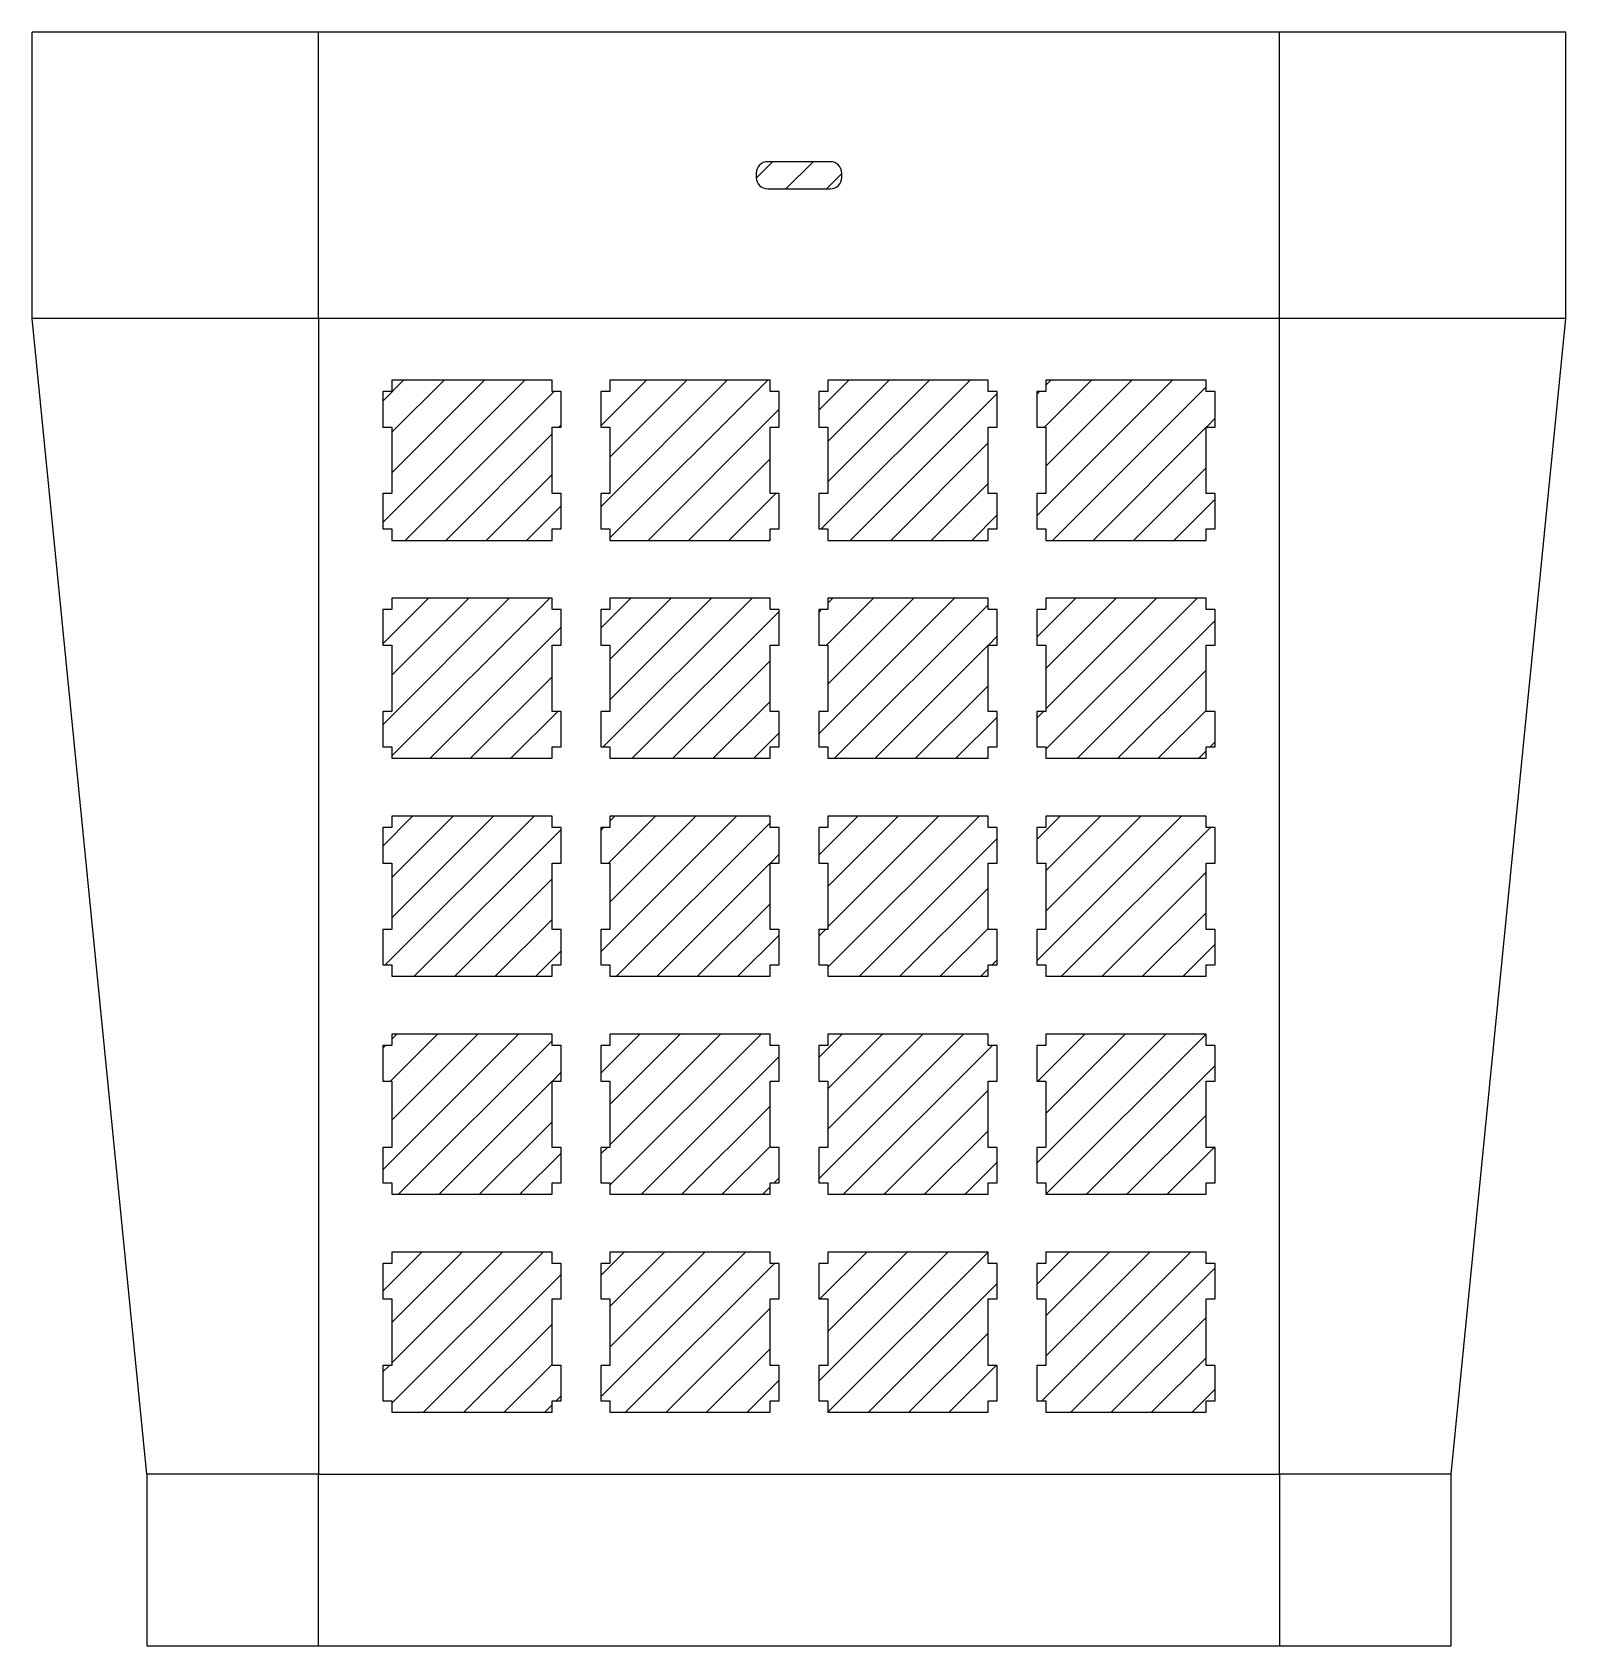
# Model space of a CAD drawing. Header units: millimetres. Extents: x 20 to 375, y 26 to 186.
# Drawn here: x 241.1 to 375.1, y 28 to 169 of the extents above; entities that cross this region are included whole.
import ezdxf

# ---------------------------------------------------------------- set-up
doc = ezdxf.new("R2010")
doc.units = ezdxf.units.MM
doc.header["$MEASUREMENT"] = 0

msp = doc.modelspace()

# ---------------------------------------------------------------- hatches: boundary and pattern name
at = {"transparency": 33554457}
h = msp.add_hatch(dxfattribs=at)
h.set_pattern_fill('ANSI31', color=256, scale=20)
h.set_pattern_definition([(45, (220.5926, 15.9087), (-1.767767, 1.767767), [])])
h.paths.add_polyline_path([(305.34279, 157.65827, 0.414213562), (304.34279, 156.65827), (304.34279, 156.28327, 0.414213562), (305.34279, 155.28327), (310.80799, 155.28327, 0.414213562), (311.80799, 156.28327), (311.80799, 156.65827, 0.414213562), (310.80799, 157.65827)])
h = msp.add_hatch(dxfattribs=at)
h.set_pattern_fill('ANSI31', color=256, scale=20)
h.set_pattern_definition([(45, (193.6647, 2.142), (-1.767767, 1.767767), [])])
h.paths.add_polyline_path([(271.69999, 49.3701), (272.50063, 49.3701), (272.50063, 48.37101), (286.50018, 48.37101), (286.50018, 49.3701), (287.30078, 49.3701), (287.30078, 52.47066), (286.50018, 52.47066), (286.50018, 58.27217), (287.30078, 58.27217), (287.30078, 61.37007), (286.50018, 61.37007), (286.50018, 62.37047), (272.50063, 62.37047), (272.50063, 61.37007), (271.69999, 61.37007), (271.69999, 58.27217), (272.50063, 58.27217), (272.50063, 52.47066), (271.69999, 52.47066)])
h.paths.add_polyline_path([(272.50063, 67.42097), (286.50018, 67.42097), (286.50018, 68.42007), (287.30078, 68.42007), (287.30078, 71.52067), (286.50018, 71.52067), (286.50018, 77.32217), (287.30078, 77.32217), (287.30078, 80.42007), (286.50018, 80.42007), (286.50018, 81.42037), (272.50063, 81.42037), (272.50063, 80.42007), (271.69999, 80.42007), (271.69999, 77.32217), (272.50063, 77.32217), (272.50063, 71.52067), (271.69999, 71.52067), (271.69999, 68.42007), (272.50063, 68.42007)])
h.paths.add_polyline_path([(272.50063, 86.47117), (286.50018, 86.47117), (286.50018, 87.47017), (287.30078, 87.47017), (287.30078, 90.57077), (286.50018, 90.57077), (286.50018, 96.37077), (287.30078, 96.37077), (287.30078, 99.46997), (286.50018, 99.46997), (286.50018, 100.47047), (272.50063, 100.47047), (272.50063, 99.46997), (271.69999, 99.46997), (271.69999, 96.37077), (272.50063, 96.37077), (272.50063, 90.57077), (271.69999, 90.57077), (271.69999, 87.47017), (272.50063, 87.47017)])
h.paths.add_polyline_path([(272.50063, 105.52117), (286.50018, 105.52117), (286.50018, 106.52157), (287.30078, 106.52157), (287.30078, 109.62217), (286.50018, 109.62217), (286.50018, 115.42217), (287.30078, 115.42217), (287.30078, 118.52137), (286.50018, 118.52137), (286.50018, 119.52187), (272.50063, 119.52187), (272.50063, 118.52137), (271.69999, 118.52137), (271.69999, 115.42217), (272.50063, 115.42217), (272.50063, 109.62217), (271.69999, 109.62217), (271.69999, 106.52157), (272.50063, 106.52157)])
h.paths.add_polyline_path([(272.50063, 124.57117), (286.50018, 124.57117), (286.50018, 125.57017), (287.30078, 125.57017), (287.30078, 128.67077), (286.50018, 128.67077), (286.50018, 134.47077), (287.30078, 134.47077), (287.30078, 137.56997), (286.50018, 137.56997), (286.50018, 138.57047), (272.50063, 138.57047), (272.50063, 137.56997), (271.69999, 137.56997), (271.69999, 134.47077), (272.50063, 134.47077), (272.50063, 128.67077), (271.69999, 128.67077), (271.69999, 125.57017), (272.50063, 125.57017)])
h.paths.add_polyline_path([(290.74998, 128.67077), (290.74998, 125.57017), (291.55068, 125.57017), (291.55068, 124.57117), (305.54998, 124.57117), (305.54998, 125.57017), (306.35078, 125.57017), (306.35078, 128.67077), (305.54998, 128.67077), (305.54998, 134.47077), (306.35078, 134.47077), (306.35078, 137.56997), (305.54998, 137.56997), (305.54998, 138.57047), (291.55068, 138.57047), (291.55068, 137.56997), (290.74998, 137.56997), (290.74998, 134.47077), (291.55068, 134.47077), (291.55068, 128.67077)])
h.paths.add_polyline_path([(305.54998, 119.52187), (291.55068, 119.52187), (291.55068, 118.52137), (290.74998, 118.52137), (290.74998, 115.42217), (291.55068, 115.42217), (291.55068, 109.62217), (290.74998, 109.62217), (290.74998, 106.52157), (291.55068, 106.52157), (291.55068, 105.52117), (305.54998, 105.52117), (305.54998, 106.52157), (306.35078, 106.52157), (306.35078, 109.62217), (305.54998, 109.62217), (305.54998, 115.42217), (306.35078, 115.42217), (306.35078, 118.52137), (305.54998, 118.52137)])
h.paths.add_polyline_path([(305.54998, 100.47047), (291.55068, 100.47047), (291.55068, 99.46997), (290.74998, 99.46997), (290.74998, 96.37077), (291.55068, 96.37077), (291.55068, 90.57077), (290.74998, 90.57077), (290.74998, 87.47017), (291.55068, 87.47017), (291.55068, 86.47117), (305.54998, 86.47117), (305.54998, 87.47017), (306.35078, 87.47017), (306.35078, 90.57077), (305.54998, 90.57077), (305.54998, 96.37077), (306.35078, 96.37077), (306.35078, 99.46997), (305.54998, 99.46997)])
h.paths.add_polyline_path([(305.54998, 81.42037), (291.55068, 81.42037), (291.55068, 80.42007), (290.74998, 80.42007), (290.74998, 77.32217), (291.55068, 77.32217), (291.55068, 71.52067), (290.74998, 71.52067), (290.74998, 68.42007), (291.55068, 68.42007), (291.55068, 67.42097), (305.54998, 67.42097), (305.54998, 68.42007), (306.35078, 68.42007), (306.35078, 71.52067), (305.54998, 71.52067), (305.54998, 77.32217), (306.35078, 77.32217), (306.35078, 80.42007), (305.54998, 80.42007)])
h.paths.add_polyline_path([(305.54998, 62.37047), (291.55068, 62.37047), (291.55068, 61.37007), (290.74998, 61.37007), (290.74998, 58.27217), (291.55068, 58.27217), (291.55068, 52.47066), (290.74998, 52.47066), (290.74998, 49.3701), (291.55068, 49.3701), (291.55068, 48.37101), (305.54998, 48.37101), (305.54998, 49.3701), (306.35078, 49.3701), (306.35078, 52.47066), (305.54998, 52.47066), (305.54998, 58.27217), (306.35078, 58.27217), (306.35078, 61.37007), (305.54998, 61.37007)])
h.paths.add_polyline_path([(309.79988, 61.37007), (309.79988, 58.27217), (310.60068, 58.27217), (310.60068, 52.47066), (309.79988, 52.47066), (309.79988, 49.3701), (310.60068, 49.3701), (310.60068, 48.37101), (324.59998, 48.37101), (324.59998, 49.3701), (325.40078, 49.3701), (325.40078, 52.47066), (324.59998, 52.47066), (324.59998, 58.27217), (325.40078, 58.27217), (325.40078, 61.37007), (324.59998, 61.37007), (324.59998, 62.37047), (310.60068, 62.37047), (310.60068, 61.37007)])
h.paths.add_polyline_path([(310.60068, 67.42097), (324.59998, 67.42097), (324.59998, 68.42007), (325.40078, 68.42007), (325.40078, 71.52067), (324.59998, 71.52067), (324.59998, 77.32217), (325.40078, 77.32217), (325.40078, 80.42007), (324.59998, 80.42007), (324.59998, 81.42037), (310.60068, 81.42037), (310.60068, 80.42007), (309.79988, 80.42007), (309.79988, 77.32217), (310.60068, 77.32217), (310.60068, 71.52067), (309.79988, 71.52067), (309.79988, 68.42007), (310.60068, 68.42007)])
h.paths.add_polyline_path([(310.60068, 86.47117), (324.59998, 86.47117), (324.59998, 87.47017), (325.40078, 87.47017), (325.40078, 90.57077), (324.59998, 90.57077), (324.59998, 96.37077), (325.40078, 96.37077), (325.40078, 99.46997), (324.59998, 99.46997), (324.59998, 100.47047), (310.60068, 100.47047), (310.60068, 99.46997), (309.79988, 99.46997), (309.79988, 96.37077), (310.60068, 96.37077), (310.60068, 90.57077), (309.79988, 90.57077), (309.79988, 87.47017), (310.60068, 87.47017)])
h.paths.add_polyline_path([(310.60068, 105.52117), (324.59998, 105.52117), (324.59998, 106.52157), (325.40078, 106.52157), (325.40078, 109.62217), (324.59998, 109.62217), (324.59998, 115.42217), (325.40078, 115.42217), (325.40078, 118.52137), (324.59998, 118.52137), (324.59998, 119.52187), (310.60068, 119.52187), (310.60068, 118.52137), (309.79988, 118.52137), (309.79988, 115.42217), (310.60068, 115.42217), (310.60068, 109.62217), (309.79988, 109.62217), (309.79988, 106.52157), (310.60068, 106.52157)])
h.paths.add_polyline_path([(310.60068, 124.57117), (324.59998, 124.57117), (324.59998, 125.57017), (325.40078, 125.57017), (325.40078, 128.67077), (324.59998, 128.67077), (324.59998, 134.47077), (325.40078, 134.47077), (325.40078, 137.56997), (324.59998, 137.56997), (324.59998, 138.57047), (310.60068, 138.57047), (310.60068, 137.56997), (309.79988, 137.56997), (309.79988, 134.47077), (310.60068, 134.47077), (310.60068, 128.67077), (309.79988, 128.67077), (309.79988, 125.57017), (310.60068, 125.57017)])
h.paths.add_polyline_path([(328.84988, 128.67077), (328.84988, 125.57017), (329.65068, 125.57017), (329.65068, 124.57117), (343.64998, 124.57117), (343.64998, 125.57017), (344.45078, 125.57017), (344.45078, 128.67077), (343.64998, 128.67077), (343.64998, 134.47077), (344.45078, 134.47077), (344.45078, 137.56997), (343.64998, 137.56997), (343.64998, 138.57047), (329.65068, 138.57047), (329.65068, 137.56997), (328.84988, 137.56997), (328.84988, 134.47077), (329.65068, 134.47077), (329.65068, 128.67077)])
h.paths.add_polyline_path([(343.64998, 119.52187), (329.65068, 119.52187), (329.65068, 118.52137), (328.84988, 118.52137), (328.84988, 115.42217), (329.65068, 115.42217), (329.65068, 109.62217), (328.84988, 109.62217), (328.84988, 106.52157), (329.65068, 106.52157), (329.65068, 105.52117), (343.64998, 105.52117), (343.64998, 106.52157), (344.45078, 106.52157), (344.45078, 109.62217), (343.64998, 109.62217), (343.64998, 115.42217), (344.45078, 115.42217), (344.45078, 118.52137), (343.64998, 118.52137)])
h.paths.add_polyline_path([(343.64998, 100.47047), (329.65068, 100.47047), (329.65068, 99.46997), (328.84988, 99.46997), (328.84988, 96.37077), (329.65068, 96.37077), (329.65068, 90.57077), (328.84988, 90.57077), (328.84988, 87.47017), (329.65068, 87.47017), (329.65068, 86.47117), (343.64998, 86.47117), (343.64998, 87.47017), (344.45078, 87.47017), (344.45078, 90.57077), (343.64998, 90.57077), (343.64998, 96.37077), (344.45078, 96.37077), (344.45078, 99.46997), (343.64998, 99.46997)])
h.paths.add_polyline_path([(343.64998, 81.42037), (329.65068, 81.42037), (329.65068, 80.42007), (328.84988, 80.42007), (328.84988, 77.32217), (329.65068, 77.32217), (329.65068, 71.52067), (328.84988, 71.52067), (328.84988, 68.42007), (329.65068, 68.42007), (329.65068, 67.42097), (343.64998, 67.42097), (343.64998, 68.42007), (344.45078, 68.42007), (344.45078, 71.52067), (343.64998, 71.52067), (343.64998, 77.32217), (344.45078, 77.32217), (344.45078, 80.42007), (343.64998, 80.42007)])
h.paths.add_polyline_path([(343.64998, 62.37047), (329.65068, 62.37047), (329.65068, 61.37007), (328.84988, 61.37007), (328.84988, 58.27217), (329.65068, 58.27217), (329.65068, 52.47066), (328.84988, 52.47066), (328.84988, 49.3701), (329.65068, 49.3701), (329.65068, 48.37101), (343.64998, 48.37101), (343.64998, 49.3701), (344.45078, 49.3701), (344.45078, 52.47066), (343.64998, 52.47066), (343.64998, 58.27217), (344.45078, 58.27217), (344.45078, 61.37007), (343.64998, 61.37007)])

# ---------------------------------------------------------------- linework, layer by layer
for p, q in [((241.07539, 143.97077), (241.07539, 168.97077)), ((266.07539, 168.97077), (241.07539, 168.97077)), ((266.07539, 143.97077), (266.07539, 168.97077)), ((350.07539, 168.97077), (266.07539, 168.97077)), ((350.07539, 143.97077), (350.07539, 168.97077)), ((375.07539, 168.97077), (350.07539, 168.97077)), ((375.07539, 143.97077), (375.07539, 168.97077)), ((266.07539, 143.97077), (241.07539, 143.97077)), ((251.07539, 42.97077), (241.07539, 143.97077)), ((375.07539, 143.97077), (350.07539, 143.97077)), ((365.07539, 42.97077), (375.07539, 143.97077))]:
    msp.add_line(p, q)
at = {"linetype": 'Continuous'}
for p, q in [((266.07539, 42.97077), (251.07539, 42.97077)), ((251.07539, 42.97077), (251.07539, 27.97077)), ((266.07539, 27.97077), (266.07539, 42.97077)), ((365.07539, 42.97077), (350.07539, 42.97077)), ((350.07539, 42.97077), (350.07539, 27.97077)), ((365.07539, 27.97077), (365.07539, 42.97077)), ((251.07539, 27.97077), (266.07539, 27.97077)), ((266.07539, 27.97077), (350.07539, 27.97077)), ((350.07539, 27.97077), (365.07539, 27.97077))]:
    msp.add_line(p, q, dxfattribs=at)
msp.add_lwpolyline([(305.34279, 157.65827, 0.414213562), (304.34279, 156.65827), (304.34279, 156.28327, 0.414213562), (305.34279, 155.28327), (310.80799, 155.28327, 0.414213562), (311.80799, 156.28327), (311.80799, 156.65827, 0.414213562), (310.80799, 157.65827)], format="xyb", close=True, dxfattribs=at)
msp.add_lwpolyline([(266.07539, 42.97077), (350.07539, 42.97077), (350.07539, 143.97077), (266.07539, 143.97077)], close=True, dxfattribs=at)
for points in [[(272.50063, 137.56997), (271.69999, 137.56997), (271.69999, 134.47077), (272.50063, 134.47077), (272.50063, 128.67077), (271.69999, 128.67077), (271.69999, 125.57017), (272.50063, 125.57017), (272.50063, 124.57117), (286.50018, 124.57117), (286.50018, 125.57017), (287.30078, 125.57017), (287.30078, 128.67077), (286.50018, 128.67077), (286.50018, 134.47077), (287.30078, 134.47077), (287.30078, 137.56997), (286.50018, 137.56997), (286.50018, 138.57047), (272.50063, 138.57047)], [(291.55068, 137.56997), (290.74998, 137.56997), (290.74998, 134.47077), (291.55068, 134.47077), (291.55068, 128.67077), (290.74998, 128.67077), (290.74998, 125.57017), (291.55068, 125.57017), (291.55068, 124.57117), (305.54998, 124.57117), (305.54998, 125.57017), (306.35078, 125.57017), (306.35078, 128.67077), (305.54998, 128.67077), (305.54998, 134.47077), (306.35078, 134.47077), (306.35078, 137.56997), (305.54998, 137.56997), (305.54998, 138.57047), (291.55068, 138.57047)], [(310.60068, 137.56997), (309.79988, 137.56997), (309.79988, 134.47077), (310.60068, 134.47077), (310.60068, 128.67077), (309.79988, 128.67077), (309.79988, 125.57017), (310.60068, 125.57017), (310.60068, 124.57117), (324.59998, 124.57117), (324.59998, 125.57017), (325.40078, 125.57017), (325.40078, 128.67077), (324.59998, 128.67077), (324.59998, 134.47077), (325.40078, 134.47077), (325.40078, 137.56997), (324.59998, 137.56997), (324.59998, 138.57047), (310.60068, 138.57047)], [(329.65068, 137.56997), (328.84988, 137.56997), (328.84988, 134.47077), (329.65068, 134.47077), (329.65068, 128.67077), (328.84988, 128.67077), (328.84988, 125.57017), (329.65068, 125.57017), (329.65068, 124.57117), (343.64998, 124.57117), (343.64998, 125.57017), (344.45078, 125.57017), (344.45078, 128.67077), (343.64998, 128.67077), (343.64998, 134.47077), (344.45078, 134.47077), (344.45078, 137.56997), (343.64998, 137.56997), (343.64998, 138.57047), (329.65068, 138.57047)], [(272.50063, 118.52137), (271.69999, 118.52137), (271.69999, 115.42217), (272.50063, 115.42217), (272.50063, 109.62217), (271.69999, 109.62217), (271.69999, 106.52157), (272.50063, 106.52157), (272.50063, 105.52117), (286.50018, 105.52117), (286.50018, 106.52157), (287.30078, 106.52157), (287.30078, 109.62217), (286.50018, 109.62217), (286.50018, 115.42217), (287.30078, 115.42217), (287.30078, 118.52137), (286.50018, 118.52137), (286.50018, 119.52187), (272.50063, 119.52187)], [(291.55068, 118.52137), (290.74998, 118.52137), (290.74998, 115.42217), (291.55068, 115.42217), (291.55068, 109.62217), (290.74998, 109.62217), (290.74998, 106.52157), (291.55068, 106.52157), (291.55068, 105.52117), (305.54998, 105.52117), (305.54998, 106.52157), (306.35078, 106.52157), (306.35078, 109.62217), (305.54998, 109.62217), (305.54998, 115.42217), (306.35078, 115.42217), (306.35078, 118.52137), (305.54998, 118.52137), (305.54998, 119.52187), (291.55068, 119.52187)], [(310.60068, 118.52137), (309.79988, 118.52137), (309.79988, 115.42217), (310.60068, 115.42217), (310.60068, 109.62217), (309.79988, 109.62217), (309.79988, 106.52157), (310.60068, 106.52157), (310.60068, 105.52117), (324.59998, 105.52117), (324.59998, 106.52157), (325.40078, 106.52157), (325.40078, 109.62217), (324.59998, 109.62217), (324.59998, 115.42217), (325.40078, 115.42217), (325.40078, 118.52137), (324.59998, 118.52137), (324.59998, 119.52187), (310.60068, 119.52187)], [(329.65068, 118.52137), (328.84988, 118.52137), (328.84988, 115.42217), (329.65068, 115.42217), (329.65068, 109.62217), (328.84988, 109.62217), (328.84988, 106.52157), (329.65068, 106.52157), (329.65068, 105.52117), (343.64998, 105.52117), (343.64998, 106.52157), (344.45078, 106.52157), (344.45078, 109.62217), (343.64998, 109.62217), (343.64998, 115.42217), (344.45078, 115.42217), (344.45078, 118.52137), (343.64998, 118.52137), (343.64998, 119.52187), (329.65068, 119.52187)], [(272.50063, 99.46997), (271.69999, 99.46997), (271.69999, 96.37077), (272.50063, 96.37077), (272.50063, 90.57077), (271.69999, 90.57077), (271.69999, 87.47017), (272.50063, 87.47017), (272.50063, 86.47117), (286.50018, 86.47117), (286.50018, 87.47017), (287.30078, 87.47017), (287.30078, 90.57077), (286.50018, 90.57077), (286.50018, 96.37077), (287.30078, 96.37077), (287.30078, 99.46997), (286.50018, 99.46997), (286.50018, 100.47047), (272.50063, 100.47047)], [(291.55068, 99.46997), (290.74998, 99.46997), (290.74998, 96.37077), (291.55068, 96.37077), (291.55068, 90.57077), (290.74998, 90.57077), (290.74998, 87.47017), (291.55068, 87.47017), (291.55068, 86.47117), (305.54998, 86.47117), (305.54998, 87.47017), (306.35078, 87.47017), (306.35078, 90.57077), (305.54998, 90.57077), (305.54998, 96.37077), (306.35078, 96.37077), (306.35078, 99.46997), (305.54998, 99.46997), (305.54998, 100.47047), (291.55068, 100.47047)], [(310.60068, 99.46997), (309.79988, 99.46997), (309.79988, 96.37077), (310.60068, 96.37077), (310.60068, 90.57077), (309.79988, 90.57077), (309.79988, 87.47017), (310.60068, 87.47017), (310.60068, 86.47117), (324.59998, 86.47117), (324.59998, 87.47017), (325.40078, 87.47017), (325.40078, 90.57077), (324.59998, 90.57077), (324.59998, 96.37077), (325.40078, 96.37077), (325.40078, 99.46997), (324.59998, 99.46997), (324.59998, 100.47047), (310.60068, 100.47047)], [(329.65068, 99.46997), (328.84988, 99.46997), (328.84988, 96.37077), (329.65068, 96.37077), (329.65068, 90.57077), (328.84988, 90.57077), (328.84988, 87.47017), (329.65068, 87.47017), (329.65068, 86.47117), (343.64998, 86.47117), (343.64998, 87.47017), (344.45078, 87.47017), (344.45078, 90.57077), (343.64998, 90.57077), (343.64998, 96.37077), (344.45078, 96.37077), (344.45078, 99.46997), (343.64998, 99.46997), (343.64998, 100.47047), (329.65068, 100.47047)], [(272.50063, 80.42007), (271.69999, 80.42007), (271.69999, 77.32217), (272.50063, 77.32217), (272.50063, 71.52067), (271.69999, 71.52067), (271.69999, 68.42007), (272.50063, 68.42007), (272.50063, 67.42097), (286.50018, 67.42097), (286.50018, 68.42007), (287.30078, 68.42007), (287.30078, 71.52067), (286.50018, 71.52067), (286.50018, 77.32217), (287.30078, 77.32217), (287.30078, 80.42007), (286.50018, 80.42007), (286.50018, 81.42037), (272.50063, 81.42037)], [(291.55068, 80.42007), (290.74998, 80.42007), (290.74998, 77.32217), (291.55068, 77.32217), (291.55068, 71.52067), (290.74998, 71.52067), (290.74998, 68.42007), (291.55068, 68.42007), (291.55068, 67.42097), (305.54998, 67.42097), (305.54998, 68.42007), (306.35078, 68.42007), (306.35078, 71.52067), (305.54998, 71.52067), (305.54998, 77.32217), (306.35078, 77.32217), (306.35078, 80.42007), (305.54998, 80.42007), (305.54998, 81.42037), (291.55068, 81.42037)], [(310.60068, 80.42007), (309.79988, 80.42007), (309.79988, 77.32217), (310.60068, 77.32217), (310.60068, 71.52067), (309.79988, 71.52067), (309.79988, 68.42007), (310.60068, 68.42007), (310.60068, 67.42097), (324.59998, 67.42097), (324.59998, 68.42007), (325.40078, 68.42007), (325.40078, 71.52067), (324.59998, 71.52067), (324.59998, 77.32217), (325.40078, 77.32217), (325.40078, 80.42007), (324.59998, 80.42007), (324.59998, 81.42037), (310.60068, 81.42037)], [(329.65068, 80.42007), (328.84988, 80.42007), (328.84988, 77.32217), (329.65068, 77.32217), (329.65068, 71.52067), (328.84988, 71.52067), (328.84988, 68.42007), (329.65068, 68.42007), (329.65068, 67.42097), (343.64998, 67.42097), (343.64998, 68.42007), (344.45078, 68.42007), (344.45078, 71.52067), (343.64998, 71.52067), (343.64998, 77.32217), (344.45078, 77.32217), (344.45078, 80.42007), (343.64998, 80.42007), (343.64998, 81.42037), (329.65068, 81.42037)], [(272.50063, 61.37007), (271.69999, 61.37007), (271.69999, 58.27217), (272.50063, 58.27217), (272.50063, 52.47066), (271.69999, 52.47066), (271.69999, 49.3701), (272.50063, 49.3701), (272.50063, 48.37101), (286.50018, 48.37101), (286.50018, 49.3701), (287.30078, 49.3701), (287.30078, 52.47066), (286.50018, 52.47066), (286.50018, 58.27217), (287.30078, 58.27217), (287.30078, 61.37007), (286.50018, 61.37007), (286.50018, 62.37047), (272.50063, 62.37047)], [(291.55068, 61.37007), (290.74998, 61.37007), (290.74998, 58.27217), (291.55068, 58.27217), (291.55068, 52.47066), (290.74998, 52.47066), (290.74998, 49.3701), (291.55068, 49.3701), (291.55068, 48.37101), (305.54998, 48.37101), (305.54998, 49.3701), (306.35078, 49.3701), (306.35078, 52.47066), (305.54998, 52.47066), (305.54998, 58.27217), (306.35078, 58.27217), (306.35078, 61.37007), (305.54998, 61.37007), (305.54998, 62.37047), (291.55068, 62.37047)], [(310.60068, 61.37007), (309.79988, 61.37007), (309.79988, 58.27217), (310.60068, 58.27217), (310.60068, 52.47066), (309.79988, 52.47066), (309.79988, 49.3701), (310.60068, 49.3701), (310.60068, 48.37101), (324.59998, 48.37101), (324.59998, 49.3701), (325.40078, 49.3701), (325.40078, 52.47066), (324.59998, 52.47066), (324.59998, 58.27217), (325.40078, 58.27217), (325.40078, 61.37007), (324.59998, 61.37007), (324.59998, 62.37047), (310.60068, 62.37047)], [(329.65068, 61.37007), (328.84988, 61.37007), (328.84988, 58.27217), (329.65068, 58.27217), (329.65068, 52.47066), (328.84988, 52.47066), (328.84988, 49.3701), (329.65068, 49.3701), (329.65068, 48.37101), (343.64998, 48.37101), (343.64998, 49.3701), (344.45078, 49.3701), (344.45078, 52.47066), (343.64998, 52.47066), (343.64998, 58.27217), (344.45078, 58.27217), (344.45078, 61.37007), (343.64998, 61.37007), (343.64998, 62.37047), (329.65068, 62.37047)]]:
    msp.add_lwpolyline(points, close=True)

doc.saveas('drawing.dxf')
